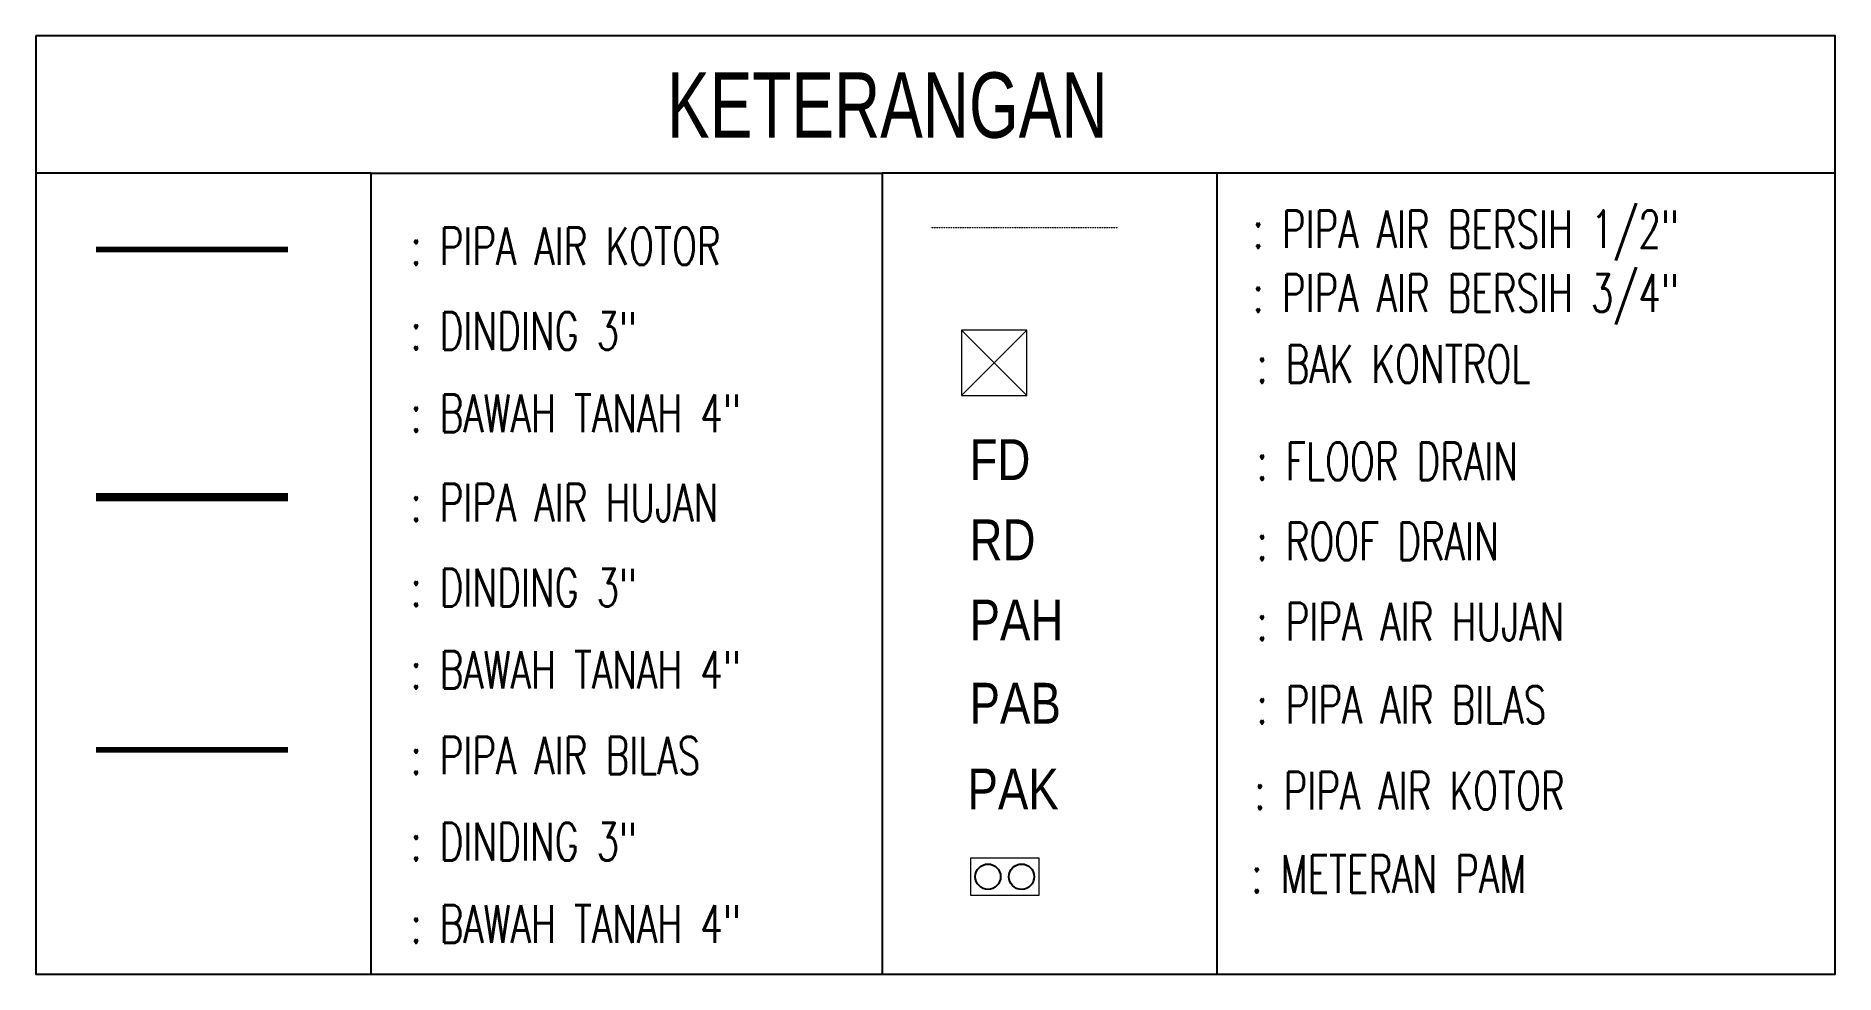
# Model space of a CAD drawing. Header units: millimetres. Extents: x 7371 to 278338, y -43753 to 35464.
# Drawn here: x 201355 to 210917, y -20468 to -15480 of the extents above; entities that cross this region are included whole.
import ezdxf

# ---------------------------------------------------------------- set-up
doc = ezdxf.new("R2010")
doc.units = ezdxf.units.MM
doc.header["$MEASUREMENT"] = 0
for name, pattern in [('DASHDOT', [1, 0.5, -0.25, 0, -0.25]), ('DASHDOT2', [0.5, 0.25, -0.125, 0, -0.125]), ('HIDDEN', [0.375, 0.25, -0.125])]:
    doc.linetypes.add(name, pattern=pattern)
for name, color, linetype, lineweight in [('B', 5, 'Continuous', 20), ('DIM', 1, 'Continuous', 5), ('HACTH', 8, 'Continuous', 5), ('KOL', 5, 'Continuous', 18)]:
    doc.layers.add(name, color=color, linetype=linetype, lineweight=lineweight)
for name, color, linetype in [('FEN', 3, 'Continuous'), ('FIN', 1, 'Continuous'), ('T', 2, 'Continuous'), ('TX', 2, 'Continuous')]:
    doc.layers.add(name, color=color, linetype=linetype)
doc.styles.add('A', font='arial.ttf', dxfattribs={"width": 0.75})
doc.styles.add('SM', font='simplex.shx', dxfattribs={"oblique": 10})
doc.styles.get("Standard").update_dxf_attribs({"font": 'arial.ttf'})

msp = doc.modelspace()

# ---------------------------------------------------------------- texts
at = {"layer": 'DIM', "color": 2, "style": 'A', "width": 0.7}
msp.add_text('KETERANGAN', height=347.59, dxfattribs=at).set_placement((204708.9, -16021.3))
at = {"layer": 'T', "style": 'SM', "width": 0.7}
for s, p in [(': PIPA AIR BERSIH 1/2" ', (207821.1, -16607.3)), (': PIPA AIR KOTOR', (203344.8, -16697.5)), (': PIPA AIR BERSIH 3/4" ', (207821.1, -16947.2)), (': DINDING 3"', (203344.8, -17148.1)), (': BAK KONTROL', (207841.6, -17324.6)), (': BAWAH TANAH 4"', (203344.8, -17585.7)), (': FLOOR DRAIN', (207841.6, -17841.1)), (': PIPA AIR HUJAN', (203344.8, -18061.1)), (': ROOF DRAIN', (207841.6, -18267.5)), (': DINDING 3"', (203344.8, -18512.6)), (': PIPA AIR HUJAN', (207841.6, -18694.1)), (': BAWAH TANAH 4"', (203344.8, -18950.2)), (': PIPA AIR BILAS', (207841.6, -19136.3)), (': PIPA AIR BILAS', (203344.8, -19405.7)), (': PIPA AIR KOTOR', (207830.8, -19592.7)), (': DINDING 3"', (203344.8, -19864.2)), (': METERAN PAM', (207813.9, -20035.6)), (': BAWAH TANAH 4"', (203344.8, -20301.9))]:
    msp.add_text(s, height=199.86, dxfattribs=at).set_placement(p)
at = {"layer": 'TX', "width": 0.8}
for s, p in [('FD', (206316.8, -17841.1)), ('RD', (206316.8, -18267.5)), ('PAH', (206316.8, -18694.1)), ('PAB', (206316.8, -19136.3)), ('PAK', (206305.9, -19592.7))]:
    msp.add_text(s, height=217.24, dxfattribs=at).set_placement(p)

# ---------------------------------------------------------------- linework, layer by layer
for p, q in [((201354.8, -15480.1), (201354.8, -20467.6)), ((203136.1, -16209.6), (205851.7, -16209.6)), ((205851.7, -16209.6), (205851.7, -19878.2)), ((205851.7, -16209.6), (205851.7, -20467.6)), ((210917.2, -16209.6), (205851.7, -16209.6)), ((207632.9, -20467.6), (207632.9, -16209.6))]:
    msp.add_line(p, q)
msp.add_lwpolyline([(203136.1, -20467.6), (203136.1, -16209.6), (201354.8, -16209.6), (201354.8, -20467.6), (210917.2, -20467.6), (210917.2, -15480.1), (201354.8, -15480.1)])
at = {"layer": 'B', "linetype": 'DASHDOT', "ltscale": 0.2}
msp.add_line((206111.9, -16498.4), (207104.9, -16498.4), dxfattribs=at)
at = {"layer": 'B'}
msp.add_lwpolyline([(206323.5, -20049.3), (206323.5, -19850.5), (206684.9, -19850.5), (206684.9, -20049.3)], close=True, dxfattribs=at)
at = {"layer": 'FEN', "linetype": 'HIDDEN', "const_width": 30}
msp.add_lwpolyline([(202694, -19276.3), (201674.1, -19276.3)], dxfattribs=at)
at = {"layer": 'FIN'}
for centre in [(206414.8, -19950), (206593.6, -19950)]:
    msp.add_circle(centre, 67.3, dxfattribs=at)
at = {"layer": 'HACTH', "linetype": 'DASHDOT2', "const_width": 30}
msp.add_lwpolyline([(202694, -16615.2), (201674.1, -16615.2)], dxfattribs=at)
at = {"layer": 'KOL'}
for p, q in [((206622, -17391.9), (206274.4, -17044.3)), ((206274.4, -17391.9), (206622, -17044.3))]:
    msp.add_line(p, q, dxfattribs=at)
msp.add_lwpolyline([(206274.4, -17391.9), (206622, -17391.9), (206622, -17044.3), (206274.4, -17044.3)], close=True, dxfattribs=at)
at = {"layer": 'T', "linetype": 'HIDDEN', "ltscale": 0.5, "const_width": 43.4}
msp.add_lwpolyline([(202694, -17931.8), (201674.1, -17931.8)], dxfattribs=at)

msp.set_redraw_order([(e.dxf.handle, doc.entitydb.next_handle()) for e in msp.query("TEXT MTEXT ATTDEF DIMENSION ARC_DIMENSION")])  # texts and dimensions are drawn at this point

doc.saveas('drawing.dxf')
